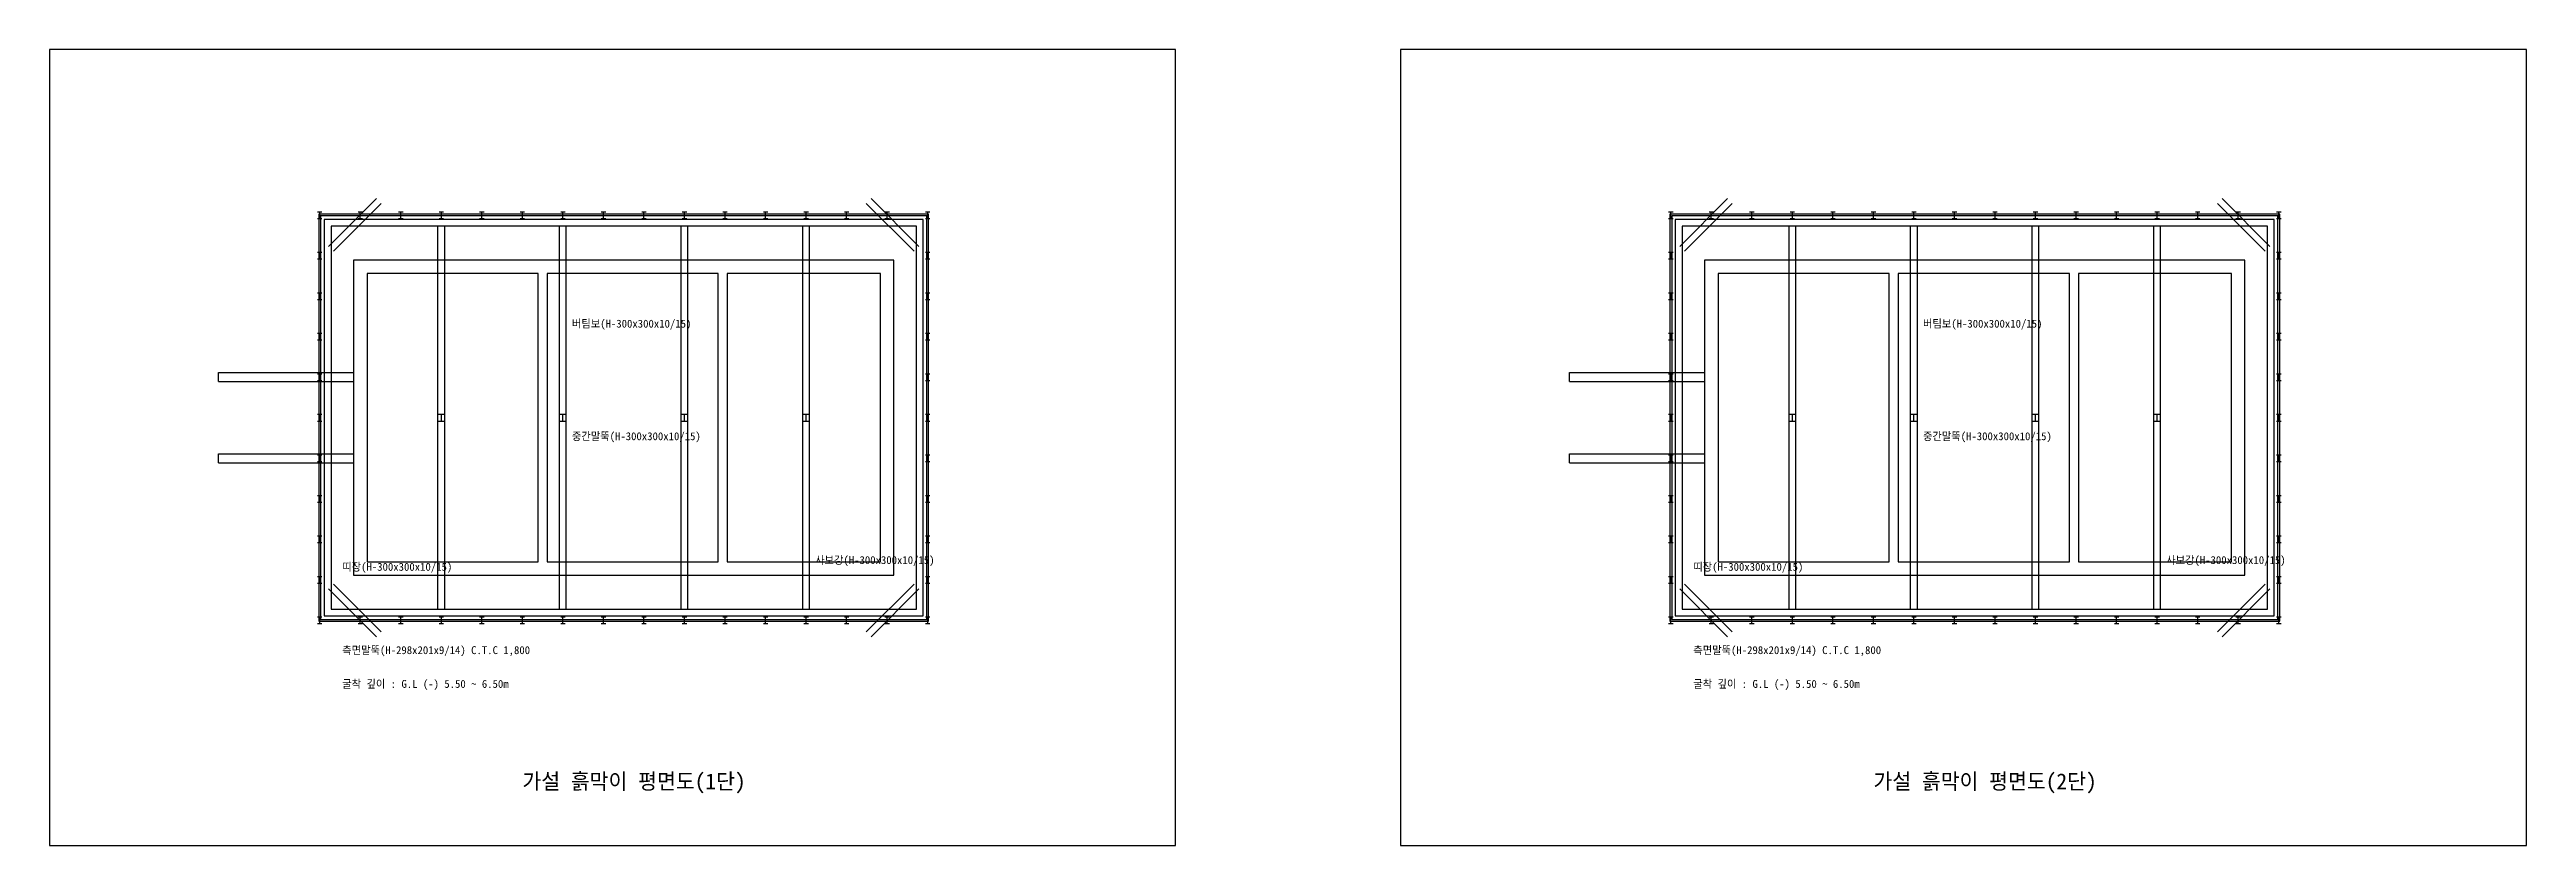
# Model space of a CAD drawing. Header units: millimetres. Extents: x -12000 to 98000, y -175000 to 25350.
# Drawn here: x -12000 to 98000, y -10000 to 25350 of the extents above; entities that cross this region are included whole.
import ezdxf

# ---------------------------------------------------------------- set-up
doc = ezdxf.new("R2010")
doc.units = ezdxf.units.MM
for name, color, linetype in [('_띠장', 5, 'Continuous'), ('_버팀보', 4, 'Continuous'), ('_사보강재', 2, 'Continuous'), ('_중간말뚝', 6, 'Continuous'), ('_지시', 7, 'Continuous'), ('_측면말뚝', 1, 'Continuous'), ('_토류판', 3, 'Continuous'), ('FORM', 8, 'Continuous'), ('배수장', 8, 'Continuous')]:
    doc.layers.add(name, color=color, linetype=linetype)

msp = doc.modelspace()

# ---------------------------------------------------------------- texts
at = {"layer": '_지시'}
for s, height, p in [('버팀보(H-300x300x10/15)', 350, (11200, 13000)), ('버팀보(H-300x300x10/15)', 350, (71200, 13000)), ('중간말뚝(H-300x300x10/15)', 350, (11200, 8000)), ('중간말뚝(H-300x300x10/15)', 350, (71200, 8000)), ('띠장(H-300x300x10/15)', 350, (1000, 2200)), ('사보강(H-300x300x10/15)', 350, (22000, 2500)), ('띠장(H-300x300x10/15)', 350, (61000, 2200)), ('사보강(H-300x300x10/15)', 350, (82000, 2500)), ('측면말뚝(H-298x201x9/14) C.T.C 1,800', 350, (1000, -1500)), ('측면말뚝(H-298x201x9/14) C.T.C 1,800', 350, (61000, -1500)), ('굴착 깊이 : G.L (-) 5.50 ~ 6.50m', 350, (1000, -3000)), ('굴착 깊이 : G.L (-) 5.50 ~ 6.50m', 350, (61000, -3000)), ('가설 흙막이 평면도(1단)', 700, (9000, -7500)), ('가설 흙막이 평면도(2단)', 700, (69000, -7500))]:
    msp.add_text(s, height=height, dxfattribs=at).set_placement(p)

# ---------------------------------------------------------------- linework, layer by layer
at = {"layer": '_띠장'}
for points in [[(200, 200), (26800, 200), (26800, 17800), (200, 17800)], [(60200, 200), (86800, 200), (86800, 17800), (60200, 17800)], [(500, 500), (26500, 500), (26500, 17500), (500, 17500)], [(60500, 500), (86500, 500), (86500, 17500), (60500, 17500)]]:
    msp.add_lwpolyline(points, close=True, dxfattribs=at)
at = {"layer": '_버팀보'}
for p, q in [((5250, 500), (5250, 17500)), ((5550, 500), (5550, 17500)), ((10650, 500), (10650, 17500)), ((10950, 500), (10950, 17500)), ((16050, 500), (16050, 17500)), ((16350, 500), (16350, 17500)), ((21450, 500), (21450, 17500)), ((21750, 500), (21750, 17500)), ((65250, 500), (65250, 17500)), ((65550, 500), (65550, 17500)), ((70650, 500), (70650, 17500)), ((70950, 500), (70950, 17500)), ((76050, 500), (76050, 17500)), ((76350, 500), (76350, 17500)), ((81450, 500), (81450, 17500)), ((81750, 500), (81750, 17500))]:
    msp.add_line(p, q, dxfattribs=at)
at = {"layer": '_사보강재'}
for p, q in [((394, 16606), (2515, 18727)), ((26606, 16606), (24485, 18727)), ((60394, 16606), (62515, 18727)), ((86606, 16606), (84485, 18727)), ((606, 16394), (2727, 18515)), ((26394, 16394), (24273, 18515)), ((60606, 16394), (62727, 18515)), ((86394, 16394), (84273, 18515)), ((394, 1394), (2515, -727)), ((606, 1606), (2727, -515)), ((26394, 1606), (24273, -515)), ((26606, 1394), (24485, -727)), ((60394, 1394), (62515, -727)), ((60606, 1606), (62727, -515)), ((86394, 1606), (84273, -515)), ((86606, 1394), (84485, -727))]:
    msp.add_line(p, q, dxfattribs=at)
at = {"layer": '_중간말뚝'}
for p, q in [((5250, 9150), (5550, 9150)), ((5250, 8850), (5550, 8850)), ((5400, 8850), (5400, 9150)), ((10650, 9150), (10950, 9150)), ((10650, 8850), (10950, 8850)), ((10800, 8850), (10800, 9150)), ((16050, 9150), (16350, 9150)), ((16050, 8850), (16350, 8850)), ((16200, 8850), (16200, 9150)), ((21450, 9150), (21750, 9150)), ((21450, 8850), (21750, 8850)), ((21600, 8850), (21600, 9150)), ((65250, 9150), (65550, 9150)), ((65250, 8850), (65550, 8850)), ((65400, 8850), (65400, 9150)), ((70650, 9150), (70950, 9150)), ((70650, 8850), (70950, 8850)), ((70800, 8850), (70800, 9150)), ((76050, 9150), (76350, 9150)), ((76050, 8850), (76350, 8850)), ((76200, 8850), (76200, 9150)), ((81450, 9150), (81750, 9150)), ((81450, 8850), (81750, 8850)), ((81600, 8850), (81600, 9150))]:
    msp.add_line(p, q, dxfattribs=at)
at = {"layer": '_측면말뚝'}
for p, q in [((-100, 18149), (100, 18149)), ((-100, 17851), (100, 17851)), ((0, 17851), (0, 18149)), ((1700, 18149), (1900, 18149)), ((1700, 17851), (1900, 17851)), ((1800, 17851), (1800, 18149)), ((3500, 18149), (3700, 18149)), ((3500, 17851), (3700, 17851)), ((3600, 17851), (3600, 18149)), ((5300, 18149), (5500, 18149)), ((5300, 17851), (5500, 17851)), ((5400, 17851), (5400, 18149)), ((7100, 18149), (7300, 18149)), ((7100, 17851), (7300, 17851)), ((7200, 17851), (7200, 18149)), ((8900, 18149), (9100, 18149)), ((8900, 17851), (9100, 17851)), ((9000, 17851), (9000, 18149)), ((10700, 18149), (10900, 18149)), ((10700, 17851), (10900, 17851)), ((10800, 17851), (10800, 18149)), ((12500, 18149), (12700, 18149)), ((12500, 17851), (12700, 17851)), ((12600, 17851), (12600, 18149)), ((14300, 18149), (14500, 18149)), ((14300, 17851), (14500, 17851)), ((14400, 17851), (14400, 18149)), ((16100, 18149), (16300, 18149)), ((16100, 17851), (16300, 17851)), ((16200, 17851), (16200, 18149)), ((17900, 18149), (18100, 18149)), ((17900, 17851), (18100, 17851)), ((18000, 17851), (18000, 18149)), ((19700, 18149), (19900, 18149)), ((19700, 17851), (19900, 17851)), ((19800, 17851), (19800, 18149)), ((21500, 18149), (21700, 18149)), ((21500, 17851), (21700, 17851)), ((21600, 17851), (21600, 18149)), ((23300, 18149), (23500, 18149)), ((23300, 17851), (23500, 17851)), ((23400, 17851), (23400, 18149)), ((25100, 18149), (25300, 18149)), ((25100, 17851), (25300, 17851)), ((25200, 17851), (25200, 18149)), ((26900, 18149), (27100, 18149)), ((26900, 17851), (27100, 17851)), ((27000, 17851), (27000, 18149)), ((59900, 18149), (60100, 18149)), ((59900, 17851), (60100, 17851)), ((60000, 17851), (60000, 18149)), ((61700, 18149), (61900, 18149)), ((61700, 17851), (61900, 17851)), ((61800, 17851), (61800, 18149)), ((63500, 18149), (63700, 18149)), ((63500, 17851), (63700, 17851)), ((63600, 17851), (63600, 18149)), ((65300, 18149), (65500, 18149)), ((65300, 17851), (65500, 17851)), ((65400, 17851), (65400, 18149)), ((67100, 18149), (67300, 18149)), ((67100, 17851), (67300, 17851)), ((67200, 17851), (67200, 18149)), ((68900, 18149), (69100, 18149)), ((68900, 17851), (69100, 17851)), ((69000, 17851), (69000, 18149)), ((70700, 18149), (70900, 18149)), ((70700, 17851), (70900, 17851)), ((70800, 17851), (70800, 18149)), ((72500, 18149), (72700, 18149)), ((72500, 17851), (72700, 17851)), ((72600, 17851), (72600, 18149)), ((74300, 18149), (74500, 18149)), ((74300, 17851), (74500, 17851)), ((74400, 17851), (74400, 18149)), ((76100, 18149), (76300, 18149)), ((76100, 17851), (76300, 17851)), ((76200, 17851), (76200, 18149)), ((77900, 18149), (78100, 18149)), ((77900, 17851), (78100, 17851)), ((78000, 17851), (78000, 18149)), ((79700, 18149), (79900, 18149)), ((79700, 17851), (79900, 17851)), ((79800, 17851), (79800, 18149)), ((81500, 18149), (81700, 18149)), ((81500, 17851), (81700, 17851)), ((81600, 17851), (81600, 18149)), ((83300, 18149), (83500, 18149)), ((83300, 17851), (83500, 17851)), ((83400, 17851), (83400, 18149)), ((85100, 18149), (85300, 18149)), ((85100, 17851), (85300, 17851)), ((85200, 17851), (85200, 18149)), ((86900, 18149), (87100, 18149)), ((86900, 17851), (87100, 17851)), ((87000, 17851), (87000, 18149)), ((-100, 16349), (100, 16349)), ((-100, 16051), (100, 16051)), ((0, 16051), (0, 16349)), ((26900, 16349), (27100, 16349)), ((26900, 16051), (27100, 16051)), ((27000, 16051), (27000, 16349)), ((59900, 16349), (60100, 16349)), ((59900, 16051), (60100, 16051)), ((60000, 16051), (60000, 16349)), ((86900, 16349), (87100, 16349)), ((86900, 16051), (87100, 16051)), ((87000, 16051), (87000, 16349)), ((-100, 14549), (100, 14549)), ((0, 14251), (0, 14549)), ((26900, 14549), (27100, 14549)), ((27000, 14251), (27000, 14549)), ((59900, 14549), (60100, 14549)), ((60000, 14251), (60000, 14549)), ((86900, 14549), (87100, 14549)), ((87000, 14251), (87000, 14549)), ((-100, 14251), (100, 14251)), ((26900, 14251), (27100, 14251)), ((59900, 14251), (60100, 14251)), ((86900, 14251), (87100, 14251)), ((-100, 12749), (100, 12749)), ((-100, 12451), (100, 12451)), ((0, 12451), (0, 12749)), ((26900, 12749), (27100, 12749)), ((26900, 12451), (27100, 12451)), ((27000, 12451), (27000, 12749)), ((59900, 12749), (60100, 12749)), ((59900, 12451), (60100, 12451)), ((60000, 12451), (60000, 12749)), ((86900, 12749), (87100, 12749)), ((86900, 12451), (87100, 12451)), ((87000, 12451), (87000, 12749)), ((-100, 10949), (100, 10949)), ((-100, 10651), (100, 10651)), ((0, 10651), (0, 10949)), ((26900, 10949), (27100, 10949)), ((26900, 10651), (27100, 10651)), ((27000, 10651), (27000, 10949)), ((59900, 10949), (60100, 10949)), ((59900, 10651), (60100, 10651)), ((60000, 10651), (60000, 10949)), ((86900, 10949), (87100, 10949)), ((86900, 10651), (87100, 10651)), ((87000, 10651), (87000, 10949)), ((-100, 9149), (100, 9149)), ((-100, 8851), (100, 8851)), ((0, 8851), (0, 9149)), ((26900, 9149), (27100, 9149)), ((26900, 8851), (27100, 8851)), ((27000, 8851), (27000, 9149)), ((59900, 9149), (60100, 9149)), ((59900, 8851), (60100, 8851)), ((60000, 8851), (60000, 9149)), ((86900, 9149), (87100, 9149)), ((86900, 8851), (87100, 8851)), ((87000, 8851), (87000, 9149)), ((-100, 7349), (100, 7349)), ((-100, 7051), (100, 7051)), ((0, 7051), (0, 7349)), ((26900, 7349), (27100, 7349)), ((26900, 7051), (27100, 7051)), ((27000, 7051), (27000, 7349)), ((59900, 7349), (60100, 7349)), ((59900, 7051), (60100, 7051)), ((60000, 7051), (60000, 7349)), ((86900, 7349), (87100, 7349)), ((86900, 7051), (87100, 7051)), ((87000, 7051), (87000, 7349)), ((-100, 5549), (100, 5549)), ((0, 5251), (0, 5549)), ((26900, 5549), (27100, 5549)), ((27000, 5251), (27000, 5549)), ((59900, 5549), (60100, 5549)), ((60000, 5251), (60000, 5549)), ((86900, 5549), (87100, 5549)), ((87000, 5251), (87000, 5549)), ((-100, 5251), (100, 5251)), ((26900, 5251), (27100, 5251)), ((59900, 5251), (60100, 5251)), ((86900, 5251), (87100, 5251)), ((-100, 3749), (100, 3749)), ((-100, 3451), (100, 3451)), ((0, 3451), (0, 3749)), ((26900, 3749), (27100, 3749)), ((26900, 3451), (27100, 3451)), ((27000, 3451), (27000, 3749)), ((59900, 3749), (60100, 3749)), ((59900, 3451), (60100, 3451)), ((60000, 3451), (60000, 3749)), ((86900, 3749), (87100, 3749)), ((86900, 3451), (87100, 3451)), ((87000, 3451), (87000, 3749)), ((-100, 1949), (100, 1949)), ((-100, 1651), (100, 1651)), ((0, 1651), (0, 1949)), ((26900, 1949), (27100, 1949)), ((26900, 1651), (27100, 1651)), ((27000, 1651), (27000, 1949)), ((59900, 1949), (60100, 1949)), ((59900, 1651), (60100, 1651)), ((60000, 1651), (60000, 1949)), ((86900, 1949), (87100, 1949)), ((86900, 1651), (87100, 1651)), ((87000, 1651), (87000, 1949)), ((-100, 149), (100, 149)), ((0, -149), (0, 149)), ((1700, 149), (1900, 149)), ((1800, -149), (1800, 149)), ((3500, 149), (3700, 149)), ((3600, -149), (3600, 149)), ((5300, 149), (5500, 149)), ((5400, -149), (5400, 149)), ((7100, 149), (7300, 149)), ((7200, -149), (7200, 149)), ((8900, 149), (9100, 149)), ((9000, -149), (9000, 149)), ((10700, 149), (10900, 149)), ((10800, -149), (10800, 149)), ((12500, 149), (12700, 149)), ((12600, -149), (12600, 149)), ((14300, 149), (14500, 149)), ((14400, -149), (14400, 149)), ((16100, 149), (16300, 149)), ((16200, -149), (16200, 149)), ((17900, 149), (18100, 149)), ((18000, -149), (18000, 149)), ((19700, 149), (19900, 149)), ((19800, -149), (19800, 149)), ((21500, 149), (21700, 149)), ((21600, -149), (21600, 149)), ((23300, 149), (23500, 149)), ((23400, -149), (23400, 149)), ((25100, 149), (25300, 149)), ((25200, -149), (25200, 149)), ((26900, 149), (27100, 149)), ((27000, -149), (27000, 149)), ((59900, 149), (60100, 149)), ((60000, -149), (60000, 149)), ((61700, 149), (61900, 149)), ((61800, -149), (61800, 149)), ((63500, 149), (63700, 149)), ((63600, -149), (63600, 149)), ((65300, 149), (65500, 149)), ((65400, -149), (65400, 149)), ((67100, 149), (67300, 149)), ((67200, -149), (67200, 149)), ((68900, 149), (69100, 149)), ((69000, -149), (69000, 149)), ((70700, 149), (70900, 149)), ((70800, -149), (70800, 149)), ((72500, 149), (72700, 149)), ((72600, -149), (72600, 149)), ((74300, 149), (74500, 149)), ((74400, -149), (74400, 149)), ((76100, 149), (76300, 149)), ((76200, -149), (76200, 149)), ((77900, 149), (78100, 149)), ((78000, -149), (78000, 149)), ((79700, 149), (79900, 149)), ((79800, -149), (79800, 149)), ((81500, 149), (81700, 149)), ((81600, -149), (81600, 149)), ((83300, 149), (83500, 149)), ((83400, -149), (83400, 149)), ((85100, 149), (85300, 149)), ((85200, -149), (85200, 149)), ((86900, 149), (87100, 149)), ((87000, -149), (87000, 149)), ((-100, -149), (100, -149)), ((1700, -149), (1900, -149)), ((3500, -149), (3700, -149)), ((5300, -149), (5500, -149)), ((7100, -149), (7300, -149)), ((8900, -149), (9100, -149)), ((10700, -149), (10900, -149)), ((12500, -149), (12700, -149)), ((14300, -149), (14500, -149)), ((16100, -149), (16300, -149)), ((17900, -149), (18100, -149)), ((19700, -149), (19900, -149)), ((21500, -149), (21700, -149)), ((23300, -149), (23500, -149)), ((25100, -149), (25300, -149)), ((26900, -149), (27100, -149)), ((59900, -149), (60100, -149)), ((61700, -149), (61900, -149)), ((63500, -149), (63700, -149)), ((65300, -149), (65500, -149)), ((67100, -149), (67300, -149)), ((68900, -149), (69100, -149)), ((70700, -149), (70900, -149)), ((72500, -149), (72700, -149)), ((74300, -149), (74500, -149)), ((76100, -149), (76300, -149)), ((77900, -149), (78100, -149)), ((79700, -149), (79900, -149)), ((81500, -149), (81700, -149)), ((83300, -149), (83500, -149)), ((85100, -149), (85300, -149)), ((86900, -149), (87100, -149))]:
    msp.add_line(p, q, dxfattribs=at)
at = {"layer": '_토류판'}
for points in [[(-40, -40), (27040, -40), (27040, 18040), (-40, 18040)], [(40, 40), (26960, 40), (26960, 17960), (40, 17960)], [(59960, -40), (87040, -40), (87040, 18040), (59960, 18040)], [(60040, 40), (86960, 40), (86960, 17960), (60040, 17960)]]:
    msp.add_lwpolyline(points, close=True, dxfattribs=at)
at = {"layer": 'FORM'}
for points in [[(-12000, -10000), (38000, -10000), (38000, 25350), (-12000, 25350)], [(48000, -10000), (98000, -10000), (98000, 25350), (48000, 25350)]]:
    msp.add_lwpolyline(points, close=True, dxfattribs=at)
at = {"layer": '배수장'}
for p, q in [((25500, 16000), (1500, 16000)), ((1500, 16000), (1500, 2000)), ((9700, 15400), (2100, 15400)), ((2100, 15400), (2100, 2600)), ((9700, 2600), (9700, 15400)), ((17700, 15400), (10100, 15400)), ((10100, 15400), (10100, 2600)), ((17700, 2600), (17700, 15400)), ((24900, 15400), (18100, 15400)), ((18100, 15400), (18100, 2600)), ((24900, 2600), (24900, 15400)), ((25500, 2000), (25500, 16000)), ((85500, 16000), (61500, 16000)), ((61500, 16000), (61500, 2000)), ((69700, 15400), (62100, 15400)), ((62100, 15400), (62100, 2600)), ((69700, 2600), (69700, 15400)), ((77700, 15400), (70100, 15400)), ((70100, 15400), (70100, 2600)), ((77700, 2600), (77700, 15400)), ((84900, 15400), (78100, 15400)), ((78100, 15400), (78100, 2600)), ((84900, 2600), (84900, 15400)), ((85500, 2000), (85500, 16000)), ((-4500, 11000), (1500, 11000)), ((-4500, 10600), (-4500, 11000)), ((55500, 11000), (61500, 11000)), ((55500, 10600), (55500, 11000)), ((-4500, 10600), (1500, 10600)), ((55500, 10600), (61500, 10600)), ((-4500, 7400), (1500, 7400)), ((-4500, 7000), (-4500, 7400)), ((-4500, 7000), (1500, 7000)), ((55500, 7400), (61500, 7400)), ((55500, 7000), (55500, 7400)), ((55500, 7000), (61500, 7000)), ((2100, 2600), (9700, 2600)), ((10100, 2600), (17700, 2600)), ((18100, 2600), (24900, 2600)), ((62100, 2600), (69700, 2600)), ((70100, 2600), (77700, 2600)), ((78100, 2600), (84900, 2600)), ((1500, 2000), (25500, 2000)), ((61500, 2000), (85500, 2000))]:
    msp.add_line(p, q, dxfattribs=at)

msp.set_redraw_order([(e.dxf.handle, doc.entitydb.next_handle()) for e in msp.query("TEXT MTEXT ATTDEF DIMENSION ARC_DIMENSION")])  # texts and dimensions are drawn at this point

doc.saveas('drawing.dxf')
